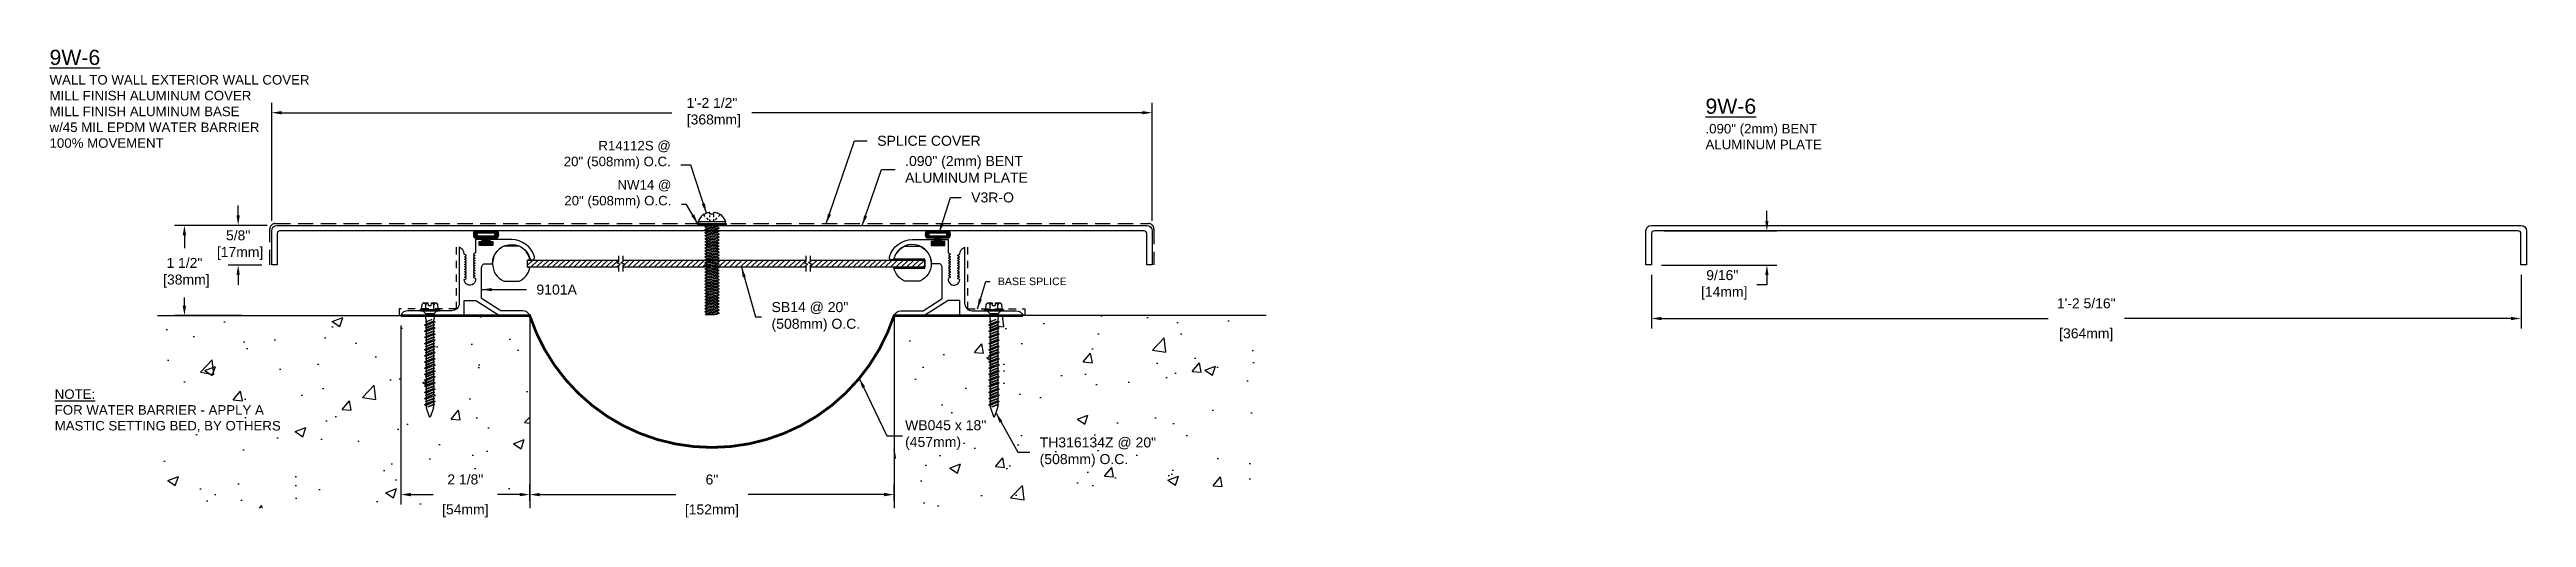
# Model space of a CAD drawing. Header units: inches. Extents: x -0.5 to 40.3, y 3.4 to 11.1.
import ezdxf

# ---------------------------------------------------------------- set-up
doc = ezdxf.new("R2010")
doc.units = ezdxf.units.IN
doc.header["$MEASUREMENT"] = 0
doc.linetypes.add('DASHED2', pattern=[0.375, 0.25, -0.125])
for name, color, linetype in [('ANCHORS', 4, 'Continuous'), ('CONDITIONS', 1, 'Continuous'), ('DIMENSIONS', 3, 'Continuous'), ('FILLERS', 2, 'Continuous'), ('METALS', 7, 'Continuous'), ('TEXT', 2, 'Continuous')]:
    doc.layers.add(name, color=color, linetype=linetype)
doc.styles.add('ARIAL', font='arial.ttf')
doc.dimstyles.new('Arial', dxfattribs={"dimtxt": 0.164062, "dimasz": 0.164062, "dimexe": 0.164062, "dimexo": 0.164062, "dimgap": 0.164062, "dimtad": 0, "dimtih": 1, "dimtoh": 1, "dimdec": 4, "dimzin": 3, "dimdsep": 46, "dimlunit": 4, "dimtxsty": 'ARIAL', "dimcen": 0.164062, "dimadec": 0, "dimazin": 0, "dimtfac": 1, "dimtdec": 4, "dimtofl": 0, "dimtmove": 0, "dimatfit": 3, "dimfxl": 0, "dimfrac": 2, "dimtolj": 1, "dimtzin": 0, "dimarcsym": 0})
pattern_1 = [(50, (0, 0.045), (1.79315, -0.15688), [0.1875, -2.0625]), (355, (0, 0.045), (-0.34688, 1.88048), [0.15, -1.65]), (100.451, (0.1494, 0.032), (1.44627, 1.7236), [0.15935, -1.75286]), (46.184, (0, 0.545), (2.6681, -0.4138), [0.28125, -3.09375]), (96.636, (0.2223, 0.5105), (2.33666, 2.4353), [0.23903, -2.62928]), (351.184, (0, 0.545), (2.33665, 2.4353), [0.225, -2.475]), (21, (0.25, 0.42), (1.49227, -1.00655), [0.1875, -2.0625]), (326, (0.25, 0.42), (0.60829, 1.81288), [0.15, -1.65]), (71.451, (0.3744, 0.3361), (2.10056, 0.80633), [0.15935, -1.75286]), (37.5, (0, 0.045), (0.0304, 0.832235), [0, -1.63, 0, -1.675, 0, -1.65625]), (7.5, (0, 0.045), (0.657674, 0.98603), [0, -0.955, 0, -1.5925, 0, -0.63125]), (327.5, (-0.5575, 0.045), (1.334556, -0.056387), [0, -0.625, 0, -1.95, 0, -2.5875]), (317.5, (-0.8075, 0.045), (1.457965, 0.25026), [0, -0.8125, 0, -1.295, 0, -1.8375])]

msp = doc.modelspace()

# ---------------------------------------------------------------- texts
at = {"layer": 'TEXT', "attachment_point": 1, "style": 'ARIAL'}
for s, insert, char_height, width in [('{\\L9W-6\\P\\H0.625x;\\lWALL TO WALL EXTERIOR WALL COVER\\PMILL FINISH ALUMINUM COVER\\PMILL FINISH ALUMINUM BASE\\Pw/45 MIL EPDM WATER BARRIER\\P100% MOVEMENT}', (-0.47887, 11.14253), 0.25, 5.1875), ('{\\L9W-6\\P\\H0.625x;\\l.090" (2mm) BENT\\PALUMINUM PLATE}', (26.79182, 10.33739), 0.25, 5.1875), ('{\\LNOTE:}\\PFOR WATER BARRIER - APPLY A MASTIC SETTING BED, BY OTHERS', (-0.3943, 5.54886), 0.15625, 4.2318449)]:
    msp.add_mtext(s, dxfattribs=dict(at, insert=insert, char_height=char_height, width=width))
at = {"layer": 'TEXT', "style": 'ARIAL'}
for s, insert, char_height, attachment_point in [('R14112S @\\P20" (508mm) O.C.', (9.75186, 9.1774), 0.15625, 9), ('SPLICE COVER', (13.15188, 9.6422), 0.165, 4), ('.090" (2mm) BENT\\PALUMINUM PLATE', (13.61061, 9.17119), 0.165, 4), ('\\A1;NW14 @\\P20" (508mm) O.C.', (9.76168, 8.5323), 0.15625, 9), ('V3R-O', (14.69894, 8.70873), 0.165, 4), ('\\A1;BASE SPLICE', (15.13763, 7.3902), 0.125, 1), ('9101A', (7.53891, 7.19138), 0.165, 4), ('SB14 @ 20"\\P(508mm) O.C.', (11.41126, 6.74175), 0.165, 4), ('WB045 x 18"\\P(457mm)', (13.61011, 4.79636), 0.165, 4), ('TH316134Z @ 20"\\P(508mm) O.C.', (15.82659, 4.51271), 0.165, 4)]:
    msp.add_mtext(s, dxfattribs=dict(at, insert=insert, char_height=char_height, attachment_point=attachment_point))

# ---------------------------------------------------------------- blocks, each defined once
blk = doc.blocks.new('TH-316134')
for p, q in [((-0.157, 0.019), (0.157, 0.019)), ((-0.157, 0), (-0.157, 0.019)), ((-0.157, 0), (0.157, 0)), ((-0.135, 0.029), (-0.129, 0.1)), ((-0.115, 0), (-0.07, -0.045)), ((-0.097, 0.127), (-0.027, 0.127)), ((-0.065, 0.019), (-0.065, 0.1)), ((-0.023, 0.083), (-0.027, 0.127)), ((-0.023, 0.083), (0.023, 0.083)), ((0.023, 0.083), (0.027, 0.127)), ((0.027, 0.127), (0.097, 0.127)), ((0.064, 0.019), (0.064, 0.1)), ((0.115, 0), (0.07, -0.045)), ((0.135, 0.029), (0.129, 0.1)), ((0.157, 0.019), (0.157, 0)), ((-0.086, -0.234), (0.086, -0.184)), ((-0.086, -0.234), (-0.062, -0.221)), ((-0.086, -0.234), (-0.062, -0.247)), ((-0.086, -0.336), (0.086, -0.285)), ((-0.086, -0.336), (-0.062, -0.323)), ((-0.086, -0.336), (-0.062, -0.349)), ((-0.086, -0.437), (0.086, -0.387)), ((-0.074, -0.184), (0.032, -0.147)), ((-0.074, -0.184), (-0.062, -0.177)), ((-0.074, -0.184), (-0.062, -0.19)), ((-0.074, -0.285), (0.074, -0.234)), ((-0.074, -0.285), (-0.062, -0.279)), ((-0.074, -0.285), (-0.062, -0.291)), ((-0.074, -0.387), (0.074, -0.336)), ((-0.074, -0.387), (-0.062, -0.381)), ((-0.074, -0.387), (-0.062, -0.393)), ((-0.07, -0.045), (0.07, -0.045)), ((-0.07, -0.045), (-0.07, -0.112)), ((-0.069, -0.122), (-0.063, -0.148)), ((0.032, -0.147), (-0.062, -0.19)), ((-0.062, -0.177), (0.032, -0.147)), ((-0.062, -0.157), (-0.062, -0.177)), ((0.062, -0.171), (-0.062, -0.221)), ((-0.062, -0.19), (-0.062, -0.221)), ((0.062, -0.197), (-0.062, -0.247)), ((-0.062, -0.279), (0.062, -0.228)), ((0.062, -0.241), (-0.062, -0.291)), ((-0.062, -0.247), (-0.062, -0.279)), ((0.062, -0.272), (-0.062, -0.323)), ((-0.062, -0.291), (-0.062, -0.323)), ((0.062, -0.298), (-0.062, -0.349)), ((-0.062, -0.381), (0.062, -0.33)), ((0.062, -0.342), (-0.062, -0.393)), ((-0.062, -0.349), (-0.062, -0.381)), ((0.062, -0.374), (-0.062, -0.425)), ((-0.062, -0.393), (-0.062, -0.425)), ((0.062, -0.4), (-0.062, -0.45)), ((0.062, -0.157), (0.062, -0.171)), ((0.086, -0.184), (0.062, -0.171)), ((0.086, -0.184), (0.062, -0.197)), ((0.062, -0.197), (0.062, -0.228)), ((0.074, -0.234), (0.062, -0.228)), ((0.074, -0.234), (0.062, -0.241)), ((0.062, -0.241), (0.062, -0.272)), ((0.086, -0.285), (0.062, -0.272)), ((0.086, -0.285), (0.062, -0.298)), ((0.062, -0.298), (0.062, -0.33)), ((0.074, -0.336), (0.062, -0.33)), ((0.074, -0.336), (0.062, -0.342)), ((0.062, -0.342), (0.062, -0.374)), ((0.086, -0.387), (0.062, -0.374)), ((0.086, -0.387), (0.062, -0.4)), ((0.062, -0.4), (0.062, -0.431)), ((0.069, -0.122), (0.063, -0.148)), ((0.07, -0.045), (0.07, -0.112)), ((-0.086, -0.437), (-0.062, -0.425)), ((-0.086, -0.437), (-0.062, -0.45)), ((-0.086, -0.539), (0.086, -0.488)), ((-0.086, -0.539), (-0.062, -0.526)), ((-0.086, -0.539), (-0.062, -0.552)), ((-0.086, -0.641), (0.086, -0.59)), ((-0.086, -0.641), (-0.062, -0.628)), ((-0.086, -0.641), (-0.062, -0.654)), ((-0.086, -0.742), (0.086, -0.691)), ((-0.086, -0.742), (-0.062, -0.729)), ((-0.086, -0.742), (-0.062, -0.755)), ((-0.086, -0.844), (0.086, -0.793)), ((-0.074, -0.488), (0.074, -0.437)), ((-0.074, -0.488), (-0.062, -0.482)), ((-0.074, -0.488), (-0.062, -0.494)), ((-0.074, -0.59), (0.074, -0.539)), ((-0.074, -0.59), (-0.062, -0.584)), ((-0.074, -0.59), (-0.062, -0.596)), ((-0.074, -0.691), (0.074, -0.641)), ((-0.074, -0.691), (-0.062, -0.685)), ((-0.074, -0.691), (-0.062, -0.698)), ((-0.074, -0.793), (0.074, -0.742)), ((-0.074, -0.793), (-0.062, -0.787)), ((-0.074, -0.793), (-0.062, -0.799)), ((-0.062, -0.482), (0.062, -0.431)), ((0.062, -0.444), (-0.062, -0.494)), ((-0.062, -0.45), (-0.062, -0.482)), ((0.062, -0.475), (-0.062, -0.526)), ((-0.062, -0.494), (-0.062, -0.526)), ((0.062, -0.501), (-0.062, -0.552)), ((-0.062, -0.584), (0.062, -0.533)), ((0.062, -0.545), (-0.062, -0.596)), ((-0.062, -0.552), (-0.062, -0.584)), ((0.062, -0.577), (-0.062, -0.628)), ((-0.062, -0.596), (-0.062, -0.628)), ((0.062, -0.603), (-0.062, -0.654)), ((-0.062, -0.685), (0.062, -0.634)), ((0.062, -0.647), (-0.062, -0.698)), ((-0.062, -0.654), (-0.062, -0.685)), ((0.062, -0.678), (-0.062, -0.729)), ((-0.062, -0.698), (-0.062, -0.729)), ((0.062, -0.704), (-0.062, -0.755)), ((-0.062, -0.787), (0.062, -0.736)), ((0.062, -0.748), (-0.062, -0.799)), ((-0.062, -0.755), (-0.062, -0.787)), ((0.062, -0.78), (-0.062, -0.831)), ((-0.062, -0.799), (-0.062, -0.831)), ((0.062, -0.806), (-0.062, -0.857)), ((0.074, -0.437), (0.062, -0.431)), ((0.074, -0.437), (0.062, -0.444)), ((0.062, -0.444), (0.062, -0.475)), ((0.086, -0.488), (0.062, -0.475)), ((0.086, -0.488), (0.062, -0.501)), ((0.062, -0.501), (0.062, -0.533)), ((0.074, -0.539), (0.062, -0.533)), ((0.074, -0.539), (0.062, -0.545)), ((0.062, -0.545), (0.062, -0.577)), ((0.086, -0.59), (0.062, -0.577)), ((0.086, -0.59), (0.062, -0.603)), ((0.062, -0.603), (0.062, -0.634)), ((0.074, -0.641), (0.062, -0.634)), ((0.074, -0.641), (0.062, -0.647)), ((0.062, -0.647), (0.062, -0.678)), ((0.086, -0.691), (0.062, -0.678)), ((0.086, -0.691), (0.062, -0.704)), ((0.062, -0.704), (0.062, -0.736)), ((0.074, -0.742), (0.062, -0.736)), ((0.074, -0.742), (0.062, -0.748)), ((0.062, -0.748), (0.062, -0.78)), ((0.086, -0.793), (0.062, -0.78)), ((0.086, -0.793), (0.062, -0.806)), ((0.062, -0.806), (0.062, -0.838)), ((-0.086, -0.844), (-0.062, -0.831)), ((-0.086, -0.844), (-0.062, -0.857)), ((-0.086, -0.945), (0.086, -0.895)), ((-0.086, -0.945), (-0.062, -0.932)), ((-0.086, -0.945), (-0.062, -0.958)), ((-0.086, -1.047), (0.086, -0.996)), ((-0.086, -1.047), (-0.062, -1.034)), ((-0.086, -1.047), (-0.062, -1.06)), ((-0.086, -1.141), (0.086, -1.09)), ((-0.086, -1.141), (-0.062, -1.128)), ((-0.086, -1.141), (-0.062, -1.154)), ((-0.086, -1.242), (0.086, -1.191)), ((-0.074, -0.895), (0.074, -0.844)), ((-0.074, -0.895), (-0.062, -0.888)), ((-0.074, -0.895), (-0.062, -0.901)), ((-0.074, -0.996), (0.074, -0.945)), ((-0.074, -0.996), (-0.062, -0.99)), ((-0.074, -0.996), (-0.062, -1.002)), ((-0.074, -1.09), (0.074, -1.039)), ((-0.074, -1.09), (-0.062, -1.084)), ((-0.074, -1.09), (-0.062, -1.096)), ((-0.074, -1.191), (0.074, -1.141)), ((-0.074, -1.191), (-0.062, -1.185)), ((-0.074, -1.191), (-0.062, -1.198)), ((-0.062, -0.888), (0.062, -0.838)), ((0.062, -0.85), (-0.062, -0.901)), ((-0.062, -0.857), (-0.062, -0.888)), ((0.062, -0.882), (-0.062, -0.932)), ((-0.062, -0.901), (-0.062, -0.932)), ((0.062, -0.907), (-0.062, -0.958)), ((-0.062, -0.99), (0.062, -0.939)), ((0.062, -0.951), (-0.062, -1.002)), ((-0.062, -0.958), (-0.062, -0.99)), ((0.062, -0.983), (-0.062, -1.034)), ((-0.062, -1.002), (-0.062, -1.034)), ((0.062, -1.009), (-0.062, -1.06)), ((-0.062, -1.084), (0.062, -1.033)), ((0.062, -1.045), (-0.062, -1.096)), ((-0.062, -1.052), (-0.062, -1.084)), ((0.062, -1.077), (-0.062, -1.128)), ((-0.062, -1.096), (-0.062, -1.128)), ((0.062, -1.103), (-0.062, -1.154)), ((-0.062, -1.185), (0.062, -1.134)), ((0.062, -1.147), (-0.062, -1.198)), ((-0.062, -1.154), (-0.062, -1.185)), ((0.062, -1.178), (-0.062, -1.229)), ((-0.062, -1.198), (-0.062, -1.229)), ((0.062, -1.204), (-0.062, -1.255)), ((0.074, -0.844), (0.062, -0.838)), ((0.074, -0.844), (0.062, -0.85)), ((0.062, -0.85), (0.062, -0.882)), ((0.086, -0.895), (0.062, -0.882)), ((0.086, -0.895), (0.062, -0.907)), ((0.062, -0.907), (0.062, -0.939)), ((0.074, -0.945), (0.062, -0.939)), ((0.074, -0.945), (0.062, -0.951)), ((0.062, -0.951), (0.062, -0.983)), ((0.086, -0.996), (0.062, -0.983)), ((0.086, -0.996), (0.062, -1.009)), ((0.062, -1.001), (0.062, -1.033)), ((0.074, -1.039), (0.062, -1.033)), ((0.074, -1.039), (0.062, -1.045)), ((0.062, -1.045), (0.062, -1.077)), ((0.086, -1.09), (0.062, -1.077)), ((0.086, -1.09), (0.062, -1.103)), ((0.062, -1.103), (0.062, -1.134)), ((0.074, -1.141), (0.062, -1.134)), ((0.074, -1.141), (0.062, -1.147)), ((0.062, -1.147), (0.062, -1.178)), ((0.086, -1.191), (0.062, -1.178)), ((0.086, -1.191), (0.062, -1.204)), ((0.062, -1.204), (0.062, -1.236)), ((-0.086, -1.242), (-0.062, -1.229)), ((-0.086, -1.242), (-0.062, -1.255)), ((-0.086, -1.344), (0.086, -1.293)), ((-0.086, -1.344), (-0.062, -1.331)), ((-0.086, -1.344), (-0.062, -1.357)), ((-0.086, -1.445), (0.086, -1.395)), ((-0.086, -1.445), (-0.062, -1.432)), ((-0.086, -1.445), (-0.062, -1.458)), ((-0.086, -1.547), (0.086, -1.496)), ((-0.086, -1.547), (-0.062, -1.534)), ((-0.086, -1.547), (-0.062, -1.56)), ((-0.074, -1.293), (0.074, -1.242)), ((-0.074, -1.293), (-0.062, -1.287)), ((-0.074, -1.293), (-0.062, -1.299)), ((-0.074, -1.395), (0.074, -1.344)), ((-0.074, -1.395), (-0.062, -1.388)), ((-0.074, -1.395), (-0.062, -1.401)), ((-0.074, -1.496), (0.074, -1.445)), ((-0.074, -1.496), (-0.062, -1.49)), ((-0.074, -1.496), (-0.062, -1.502)), ((-0.062, -1.287), (0.062, -1.236)), ((0.062, -1.248), (-0.062, -1.299)), ((-0.062, -1.255), (-0.062, -1.287)), ((0.062, -1.28), (-0.062, -1.331)), ((-0.062, -1.299), (-0.062, -1.331)), ((0.062, -1.306), (-0.062, -1.357)), ((-0.062, -1.388), (0.062, -1.338)), ((0.062, -1.35), (-0.062, -1.401)), ((-0.062, -1.357), (-0.062, -1.388)), ((0.062, -1.382), (-0.062, -1.432)), ((-0.062, -1.401), (-0.062, -1.432)), ((0.062, -1.407), (-0.062, -1.458)), ((-0.062, -1.49), (0.062, -1.439)), ((0.062, -1.451), (-0.062, -1.502)), ((-0.062, -1.458), (-0.062, -1.49)), ((0.062, -1.483), (-0.062, -1.534)), ((-0.062, -1.502), (-0.062, -1.534)), ((0.062, -1.509), (-0.062, -1.56)), ((-0.062, -1.56), (-0.062, -1.586)), ((-0.06, -1.601), (-0.01, -1.744)), ((-0.034, -1.584), (0.062, -1.541)), ((-0.034, -1.584), (0.074, -1.547)), ((0.062, -1.553), (-0.034, -1.584)), ((0.06, -1.601), (0.01, -1.744)), ((0.074, -1.242), (0.062, -1.236)), ((0.074, -1.242), (0.062, -1.248)), ((0.062, -1.248), (0.062, -1.28)), ((0.086, -1.293), (0.062, -1.28)), ((0.086, -1.293), (0.062, -1.306)), ((0.062, -1.306), (0.062, -1.338)), ((0.074, -1.344), (0.062, -1.338)), ((0.074, -1.344), (0.062, -1.35)), ((0.062, -1.35), (0.062, -1.382)), ((0.086, -1.395), (0.062, -1.382)), ((0.086, -1.395), (0.062, -1.407)), ((0.062, -1.407), (0.062, -1.439)), ((0.074, -1.445), (0.062, -1.439)), ((0.074, -1.445), (0.062, -1.451)), ((0.062, -1.451), (0.062, -1.483)), ((0.086, -1.496), (0.062, -1.483)), ((0.086, -1.496), (0.062, -1.509)), ((0.062, -1.509), (0.062, -1.541)), ((0.074, -1.547), (0.062, -1.541)), ((0.074, -1.547), (0.062, -1.553)), ((0.062, -1.553), (0.062, -1.586))]:
    blk.add_line(p, q)
for centre, radius, start, end in [((-0.146, 0.03), 0.0112, 270, 355), ((-0.097, 0.095), 0.0327, 9.285, 170.715), ((0, 0.038), 0.0896, 107.4215, 136.0407), ((0, 0.038), 0.0896, 43.9593, 72.5785), ((0.097, 0.095), 0.0327, 9.285, 170.715), ((0.146, 0.03), 0.0112, 185, 270), ((-0.023, -0.112), 0.0465, 180, 191.9357), ((-0.109, -0.157), 0.0465, 0, 11.9357), ((0.109, -0.157), 0.0465, 168.0643, 180), ((0.023, -0.112), 0.0465, 348.0643, 0), ((-0.016, -1.586), 0.0465, 180, 199.3058), ((0.016, -1.586), 0.0465, 340.6942, 0), ((0, -1.739), 0.0106, 204.1001, 335.8999)]:
    blk.add_arc(centre, radius, start, end)
blk = doc.blocks.new('TH316134')
blk.add_blockref('TH-316134', (0, 0))
blk = doc.blocks.new('*D3')
at = {"layer": 'Defpoints', "color": 0}
for p in [(3.269, 8.25), (1.742, 6.765), (2.851, 6.765)]:
    blk.add_point(p, dxfattribs=at)
at = {"layer": 'DIMENSIONS', "color": 0, "lineweight": -2}
for p, q in [((3.105, 8.25), (1.578, 8.25)), ((1.742, 8.086), (1.742, 7.877)), ((1.742, 6.929), (1.742, 7.063)), ((2.687, 6.765), (1.578, 6.765))]:
    blk.add_line(p, q, dxfattribs=at)
at = {"layer": 'DIMENSIONS', "color": 0}
for points in [[(1.714, 8.086), (1.769, 8.086), (1.742, 8.25)], [(1.714, 6.929), (1.769, 6.929), (1.742, 6.765)]]:
    blk.add_solid(points, dxfattribs=at)
at = {"layer": 'DIMENSIONS', "color": 0, "insert": (1.742, 7.47), "char_height": 0.1641, "attachment_point": 5, "style": 'ARIAL'}
blk.add_mtext('\\A1;1 1/2"\\P [38mm]', dxfattribs=at)
blk = doc.blocks.new('*D4')
at = {"layer": 'Defpoints', "color": 0}
for p in [(5.307, 6.765), (7.429, 3.815), (7.429, 3.547)]:
    blk.add_point(p, dxfattribs=at)
at = {"layer": 'DIMENSIONS', "color": 0, "lineweight": -2}
for p, q in [((5.307, 6.601), (5.307, 3.651)), ((5.471, 3.815), (5.837, 3.815)), ((7.265, 3.815), (6.899, 3.815)), ((7.429, 3.711), (7.429, 3.98))]:
    blk.add_line(p, q, dxfattribs=at)
at = {"layer": 'DIMENSIONS', "color": 0}
for points in [[(5.471, 3.843), (5.471, 3.788), (5.307, 3.815)], [(7.265, 3.843), (7.265, 3.788), (7.429, 3.815)]]:
    blk.add_solid(points, dxfattribs=at)
at = {"layer": 'DIMENSIONS', "color": 0, "char_height": 0.1641, "attachment_point": 5, "style": 'ARIAL'}
for s, insert in [('\\A1;2 1/8"', (6.368, 4.064)), ('\\A1;[54mm]', (6.368, 3.547))]:
    blk.add_mtext(s, dxfattribs=dict(at, insert=insert))
blk = doc.blocks.new('*D5')
at = {"layer": 'Defpoints', "color": 0}
for p in [(3.269, 8.25), (2.627, 7.597), (3.179, 7.597)]:
    blk.add_point(p, dxfattribs=at)
at = {"layer": 'DIMENSIONS', "color": 0, "lineweight": -2}
for p, q in [((2.627, 8.414), (2.627, 8.578)), ((3.105, 8.25), (2.463, 8.25)), ((3.015, 7.597), (2.463, 7.597)), ((2.627, 7.433), (2.627, 7.269))]:
    blk.add_line(p, q, dxfattribs=at)
at = {"layer": 'DIMENSIONS', "color": 0}
for points in [[(2.6, 8.414), (2.654, 8.414), (2.627, 8.25)], [(2.6, 7.433), (2.654, 7.433), (2.627, 7.597)]]:
    blk.add_solid(points, dxfattribs=at)
at = {"layer": 'DIMENSIONS', "color": 0, "insert": (2.627, 7.924), "char_height": 0.1641, "attachment_point": 5, "style": 'ARIAL'}
blk.add_mtext('\\A1;5/8"\\P [17mm]', dxfattribs=at)
blk = doc.blocks.new('*D6')
at = {"layer": 'Defpoints', "color": 0}
for p in [(13.429, 3.815), (7.429, 3.547), (13.429, 3.547)]:
    blk.add_point(p, dxfattribs=at)
at = {"layer": 'DIMENSIONS', "color": 0, "lineweight": -2}
for p, q in [((7.429, 3.711), (7.429, 3.98)), ((7.593, 3.815), (9.835, 3.815)), ((13.265, 3.815), (11.024, 3.815)), ((13.429, 3.711), (13.429, 3.98))]:
    blk.add_line(p, q, dxfattribs=at)
at = {"layer": 'DIMENSIONS', "color": 0}
for points in [[(7.593, 3.843), (7.593, 3.788), (7.429, 3.815)], [(13.265, 3.843), (13.265, 3.788), (13.429, 3.815)]]:
    blk.add_solid(points, dxfattribs=at)
at = {"layer": 'DIMENSIONS', "color": 0, "attachment_point": 5, "style": 'ARIAL'}
for s, insert, char_height in [('\\A1;6"', (10.429, 4.063), 0.1641), ('\\A1;[152mm]', (10.429, 3.546), 0.16406)]:
    blk.add_mtext(s, dxfattribs=dict(at, insert=insert, char_height=char_height))
blk = doc.blocks.new('*D7')
at = {"layer": 'Defpoints', "color": 0}
for p in [(17.679, 10.106), (3.179, 8.16), (17.679, 8.16)]:
    blk.add_point(p, dxfattribs=at)
at = {"layer": 'DIMENSIONS', "color": 0, "lineweight": -2}
for p, q in [((3.179, 8.324), (3.179, 10.27)), ((17.679, 8.324), (17.679, 10.27)), ((3.343, 10.106), (9.771, 10.106)), ((17.515, 10.106), (11.088, 10.106))]:
    blk.add_line(p, q, dxfattribs=at)
at = {"layer": 'DIMENSIONS', "color": 0}
for points in [[(3.343, 10.133), (3.343, 10.078), (3.179, 10.106)], [(17.515, 10.133), (17.515, 10.078), (17.679, 10.106)]]:
    blk.add_solid(points, dxfattribs=at)
at = {"layer": 'DIMENSIONS', "color": 0, "insert": (10.429, 10.106), "char_height": 0.16406, "attachment_point": 5, "style": 'ARIAL'}
blk.add_mtext('\\A1;1\'-2 1/2"\\P [368mm]', dxfattribs=at)
blk = doc.blocks.new('9101a')
blk.add_lwpolyline([(-0.925, 0.836), (-0.897, 0.822), (-0.925, 0.807), (-0.925, 0.795), (-0.897, 0.78), (-0.925, 0.766), (-0.925, 0.753), (-0.897, 0.739), (-0.925, 0.724), (-0.925, 0.711), (-0.897, 0.697), (-0.925, 0.682), (-0.925, 0.67), (-0.897, 0.655), (-0.925, 0.641), (-0.925, 0.628), (-0.895, 0.613, -1.093785), (-1.08, 0.591), (-1.049, 0.607), (-1.049, 0.62), (-1.077, 0.634), (-1.049, 0.649), (-1.049, 0.661), (-1.077, 0.676), (-1.049, 0.691), (-1.049, 0.703), (-1.077, 0.718), (-1.049, 0.732), (-1.049, 0.745), (-1.077, 0.759), (-1.049, 0.774), (-1.049, 0.786), (-1.077, 0.801), (-1.049, 0.816), (-1.049, 0.828), (-1.077, 0.843), (-1.049, 0.857), (-1.049, 0.87), (-1.077, 0.884), (-1.049, 0.899), (-1.049, 0.911), (-1.077, 0.926), (-1.049, 0.941), (-1.049, 0.953), (-1.077, 0.968), (-1.049, 0.982), (-1.049, 0.995), (-1.08, 1.011, 0.304337), (-1.16, 1.125), (-1.16, 0.205, -0.414214), (-1.285, 0.08), (-2.006, 0.08, 0.310805), (-2.123, 0), (-1.08, 0), (-1.08, 0.25), (-0.89, 0.25), (-0.5, 0), (0, 0, 0.306943), (-0.115, 0.08), (-0.477, 0.08), (-0.793, 0.283), (-0.793, 0.792, -0.414214), (-0.731, 0.854), (-0.616, 0.854, -0.865696), (0.001, 0.944, 1), (0.078, 0.966, 0.330951), (-0.301, 1.25), (-0.658, 1.25), (-0.658, 1.22), (-0.608, 1.22), (-0.608, 1.152), (-0.833, 1.152), (-0.833, 1.22), (-0.783, 1.22), (-0.783, 1.25), (-0.893, 1.25), (-0.893, 1.032), (-0.925, 1.016), (-0.925, 1.003), (-0.897, 0.989), (-0.925, 0.974), (-0.925, 0.961), (-0.897, 0.947), (-0.925, 0.932), (-0.925, 0.92), (-0.897, 0.905), (-0.925, 0.891), (-0.925, 0.878), (-0.897, 0.864), (-0.925, 0.849)], format="xyb", close=True)
blk = doc.blocks.new('V3Rb')
h = blk.add_hatch(color=256)
h.paths.add_polyline_path([(0.189, 0.227), (-0.189, 0.227, 0.336159), (-0.189, 0.11), (-0.053, 0.11), (-0.053, 0.035), (-0.108, 0.035), (-0.108, 0), (0.108, 0), (0.108, 0.035), (0.052, 0.035), (0.052, 0.11), (0.15, 0.11), (0.189, 0.11, 0.336159)])
h.paths.add_polyline_path([(0.136, 0.142), (-0.136, 0.142, -0.325717), (-0.136, 0.196), (0.136, 0.196, -0.325717)], flags=16)
blk.add_lwpolyline([(0.189, 0.11, 0.336159), (0.189, 0.227), (-0.189, 0.227, 0.336159), (-0.189, 0.11), (-0.053, 0.11), (-0.053, 0.035), (-0.108, 0.035), (-0.108, 0), (0.108, 0), (0.108, 0.035), (0.052, 0.035), (0.052, 0.11), (0.189, 0.11)], format="xyb")
blk.add_lwpolyline([(0.136, 0.196, -0.325717), (0.136, 0.142), (-0.136, 0.142, -0.325717), (-0.136, 0.196)], format="xyb", close=True)
blk = doc.blocks.new('SB14')
h = blk.add_hatch()
h.set_pattern_fill('ANSI31', color=256, scale=0.5, style=0)
h.set_pattern_definition([(45, (-7.127145, -14.1733), (-0.04419417, 0.04419417), [])])
h.paths.add_polyline_path([(6.805, -0.06), (6.805, 0.06), (4.919, 0.06), (4.919, 0.03), (4.89, 0.011), (4.947, -0.011), (4.919, -0.03), (4.919, -0.06)])
h.paths.add_polyline_path([(4.849, -0.06), (4.849, -0.03), (4.877, -0.011), (4.82, 0.011), (4.849, 0.03), (4.849, 0.06), (1.832, 0.06), (1.832, 0.03), (1.803, 0.011), (1.86, -0.011), (1.832, -0.03), (1.832, -0.06)])
h.paths.add_polyline_path([(1.762, -0.06), (1.762, -0.03), (1.79, -0.011), (1.733, 0.011), (1.762, 0.03), (1.762, 0.06), (0.262, 0.06), (0.262, -0.06)])
for p, q in [((1.762, 0.03), (1.733, 0.011)), ((1.79, -0.011), (1.733, 0.011)), ((1.762, 0.13), (1.762, 0.03)), ((1.832, 0.03), (1.803, 0.011)), ((1.86, -0.011), (1.803, 0.011)), ((1.832, 0.13), (1.832, 0.03)), ((4.849, 0.03), (4.82, 0.011)), ((4.877, -0.011), (4.82, 0.011)), ((4.849, 0.13), (4.849, 0.03)), ((4.919, 0.03), (4.89, 0.011)), ((4.947, -0.011), (4.89, 0.011)), ((4.919, 0.13), (4.919, 0.03)), ((1.762, -0.03), (1.79, -0.011)), ((1.762, -0.03), (1.762, -0.13)), ((1.832, -0.03), (1.86, -0.011)), ((1.832, -0.03), (1.832, -0.13)), ((4.849, -0.03), (4.877, -0.011)), ((4.849, -0.03), (4.849, -0.13)), ((4.919, -0.03), (4.947, -0.011)), ((4.919, -0.03), (4.919, -0.13))]:
    blk.add_line(p, q)
for points in [[(0.304, 0.074, 0.233897), (0.125, 0.286), (-0.125, 0.286, 0.654654), (-0.125, -0.286), (0.125, -0.286, 0.233897), (0.304, -0.074), (0.262, -0.06), (0.262, 0.06)], [(6.805, 0.074), (6.296, 0.074, -0.233897), (6.475, 0.286), (6.725, 0.286, -0.654654), (6.725, -0.286), (6.475, -0.286, -0.233897), (6.296, -0.074), (6.805, -0.074)]]:
    blk.add_lwpolyline(points, format="xyb", close=True)
for points in [[(0.262, 0.06), (1.762, 0.06)], [(1.832, 0.06), (4.849, 0.06)], [(4.919, 0.06), (6.805, 0.06), (6.805, -0.06), (4.919, -0.06)], [(1.762, -0.06), (0.262, -0.06)], [(4.849, -0.06), (1.832, -0.06)]]:
    blk.add_lwpolyline(points)
blk = doc.blocks.new('WB045')
at = {"layer": 'FILLERS', "const_width": 0.045}
for points in [[(5.307, 6.742), (7.447, 6.742)], [(13.412, 6.742), (15.552, 6.742)]]:
    blk.add_lwpolyline(points, dxfattribs=at)
blk.add_lwpolyline([(7.429, 6.742, 0.724076), (13.429, 6.742)], format="xyb", dxfattribs=at)
blk = doc.blocks.new('*D15')
at = {"layer": 'Defpoints', "color": 0}
for p in [(25.902, 7.597), (40.222, 7.597), (40.222, 6.716)]:
    blk.add_point(p, dxfattribs=at)
at = {"layer": 'DIMENSIONS', "color": 0, "lineweight": -2}
for p, q in [((25.902, 7.433), (25.902, 6.552)), ((40.222, 7.433), (40.222, 6.552)), ((26.066, 6.716), (32.433, 6.716)), ((40.058, 6.716), (33.691, 6.716))]:
    blk.add_line(p, q, dxfattribs=at)
at = {"layer": 'DIMENSIONS', "color": 0}
for points in [[(26.066, 6.743), (26.066, 6.688), (25.902, 6.716)], [(40.058, 6.743), (40.058, 6.688), (40.222, 6.716)]]:
    blk.add_solid(points, dxfattribs=at)
at = {"layer": 'DIMENSIONS', "color": 0, "char_height": 0.16406, "attachment_point": 5, "style": 'ARIAL'}
for s, insert in [('\\A1;1\'-2 5/16"', (33.062, 6.965)), ('\\A1;[364mm]', (33.062, 6.447))]:
    blk.add_mtext(s, dxfattribs=dict(at, insert=insert))
blk = doc.blocks.new('*D16')
at = {"layer": 'Defpoints', "color": 0}
for p in [(25.947, 8.16), (25.902, 7.597), (27.803, 7.597)]:
    blk.add_point(p, dxfattribs=at)
at = {"layer": 'DIMENSIONS', "color": 0, "lineweight": -2}
for p, q in [((26.111, 8.16), (27.967, 8.16)), ((27.803, 8.324), (27.803, 8.488)), ((26.066, 7.597), (27.967, 7.597)), ((27.803, 7.433), (27.803, 7.269)), ((27.803, 7.269), (27.639, 7.269))]:
    blk.add_line(p, q, dxfattribs=at)
at = {"layer": 'DIMENSIONS', "color": 0}
for points in [[(27.775, 8.324), (27.83, 8.324), (27.803, 8.16)], [(27.775, 7.433), (27.83, 7.433), (27.803, 7.597)]]:
    blk.add_solid(points, dxfattribs=at)
at = {"layer": 'DIMENSIONS', "color": 0, "insert": (27.068, 7.269), "char_height": 0.1641, "attachment_point": 5, "style": 'ARIAL'}
blk.add_mtext('\\A1;9/16"\\P [14mm]', dxfattribs=at)
blk = doc.blocks.new('R14112')
for p, q in [((-0.226, 0.031), (0.226, 0.031)), ((-0.226, 0.031), (-0.22, 0)), ((-0.22, 0), (0.22, 0)), ((-0.109, 0.116), (-0.133, 0.141)), ((-0.057, 0.062), (-0.086, 0.092)), ((-0.085, 0), (-0.085, -0.03)), ((-0.034, 0.038), (-0.042, 0.046)), ((-0.034, 0.161), (-0.034, 0.182)), ((-0.034, 0.161), (0.034, 0.161)), ((-0.034, 0.103), (-0.034, 0.131)), ((-0.034, 0.038), (-0.034, 0.065)), ((-0.034, 0.038), (-0.01, 0.038)), ((0.01, 0.038), (0.034, 0.038)), ((0.034, 0.161), (0.034, 0.182)), ((0.034, 0.106), (0.034, 0.142)), ((0.034, 0.038), (0.034, 0.073)), ((0.034, 0.038), (0.042, 0.046)), ((0.057, 0.062), (0.086, 0.092)), ((0.085, 0), (0.085, -0.005)), ((0.109, 0.116), (0.133, 0.141)), ((0.226, 0.031), (0.22, 0)), ((-0.119, -0.05), (0.119, -0.025)), ((-0.119, -0.05), (-0.085, -0.03)), ((-0.119, -0.05), (-0.085, -0.07)), ((-0.119, -0.1), (0.119, -0.075)), ((-0.119, -0.1), (-0.085, -0.08)), ((-0.119, -0.1), (-0.085, -0.12)), ((-0.119, -0.15), (0.119, -0.125)), ((-0.119, -0.15), (-0.085, -0.13)), ((-0.119, -0.15), (-0.085, -0.17)), ((-0.119, -0.2), (0.119, -0.175)), ((-0.119, -0.2), (-0.085, -0.18)), ((-0.119, -0.2), (-0.085, -0.22)), ((-0.119, -0.25), (0.119, -0.225)), ((-0.119, -0.25), (-0.085, -0.23)), ((-0.119, -0.25), (-0.085, -0.27)), ((-0.119, -0.3), (0.119, -0.275)), ((-0.119, -0.3), (-0.085, -0.28)), ((-0.119, -0.3), (-0.085, -0.32)), ((-0.119, -0.35), (0.119, -0.325)), ((-0.119, -0.35), (-0.085, -0.33)), ((-0.119, -0.35), (-0.085, -0.37)), ((-0.119, -0.4), (0.119, -0.375)), ((-0.119, -0.4), (-0.085, -0.38)), ((-0.119, -0.4), (-0.085, -0.42)), ((-0.085, -0.03), (0.085, -0.005)), ((-0.085, -0.07), (0.085, -0.045)), ((-0.085, -0.08), (0.085, -0.055)), ((-0.085, -0.07), (-0.085, -0.08)), ((-0.085, -0.12), (0.085, -0.095)), ((-0.085, -0.13), (0.085, -0.105)), ((-0.085, -0.12), (-0.085, -0.13)), ((-0.085, -0.17), (0.085, -0.145)), ((-0.085, -0.18), (0.085, -0.155)), ((-0.085, -0.17), (-0.085, -0.18)), ((-0.085, -0.22), (0.085, -0.195)), ((-0.085, -0.23), (0.085, -0.205)), ((-0.085, -0.22), (-0.085, -0.23)), ((-0.085, -0.27), (0.085, -0.245)), ((-0.085, -0.28), (0.085, -0.255)), ((-0.085, -0.27), (-0.085, -0.28)), ((-0.085, -0.32), (0.085, -0.295)), ((-0.085, -0.33), (0.085, -0.305)), ((-0.085, -0.32), (-0.085, -0.33)), ((-0.085, -0.37), (0.085, -0.345)), ((-0.085, -0.38), (0.085, -0.355)), ((-0.085, -0.37), (-0.085, -0.38)), ((-0.085, -0.42), (0.085, -0.395)), ((-0.085, -0.43), (0.085, -0.405)), ((0.119, -0.025), (0.085, -0.005)), ((0.119, -0.025), (0.085, -0.045)), ((0.085, -0.045), (0.085, -0.055)), ((0.119, -0.075), (0.085, -0.055)), ((0.119, -0.075), (0.085, -0.095)), ((0.085, -0.095), (0.085, -0.105)), ((0.119, -0.125), (0.085, -0.105)), ((0.119, -0.125), (0.085, -0.145)), ((0.085, -0.145), (0.085, -0.155)), ((0.119, -0.175), (0.085, -0.155)), ((0.119, -0.175), (0.085, -0.195)), ((0.085, -0.195), (0.085, -0.205)), ((0.119, -0.225), (0.085, -0.205)), ((0.119, -0.225), (0.085, -0.245)), ((0.085, -0.245), (0.085, -0.255)), ((0.119, -0.275), (0.085, -0.255)), ((0.119, -0.275), (0.085, -0.295)), ((0.085, -0.295), (0.085, -0.305)), ((0.119, -0.325), (0.085, -0.305)), ((0.119, -0.325), (0.085, -0.345)), ((0.085, -0.345), (0.085, -0.355)), ((0.119, -0.375), (0.085, -0.355)), ((0.119, -0.375), (0.085, -0.395)), ((0.085, -0.395), (0.085, -0.405)), ((0.119, -0.425), (0.085, -0.405)), ((-0.119, -0.45), (0.119, -0.425)), ((-0.119, -0.45), (-0.085, -0.43)), ((-0.119, -0.45), (-0.085, -0.47)), ((-0.119, -0.5), (0.119, -0.475)), ((-0.119, -0.5), (-0.085, -0.48)), ((-0.119, -0.5), (-0.085, -0.52)), ((-0.119, -0.55), (0.119, -0.525)), ((-0.119, -0.55), (-0.085, -0.53)), ((-0.119, -0.55), (-0.085, -0.57)), ((-0.119, -0.6), (0.119, -0.575)), ((-0.119, -0.6), (-0.085, -0.58)), ((-0.119, -0.6), (-0.085, -0.62)), ((-0.119, -0.65), (0.119, -0.625)), ((-0.119, -0.65), (-0.085, -0.63)), ((-0.119, -0.65), (-0.085, -0.67)), ((-0.119, -0.7), (0.119, -0.675)), ((-0.119, -0.7), (-0.085, -0.68)), ((-0.119, -0.7), (-0.085, -0.72)), ((-0.119, -0.75), (0.119, -0.725)), ((-0.119, -0.75), (-0.085, -0.73)), ((-0.119, -0.75), (-0.085, -0.77)), ((-0.119, -0.8), (0.119, -0.775)), ((-0.119, -0.8), (-0.085, -0.78)), ((-0.119, -0.8), (-0.085, -0.82)), ((-0.085, -0.42), (-0.085, -0.43)), ((-0.085, -0.47), (0.085, -0.445)), ((-0.085, -0.48), (0.085, -0.455)), ((-0.085, -0.47), (-0.085, -0.48)), ((-0.085, -0.52), (0.085, -0.495)), ((-0.085, -0.53), (0.085, -0.505)), ((-0.085, -0.52), (-0.085, -0.53)), ((-0.085, -0.57), (0.085, -0.545)), ((-0.085, -0.58), (0.085, -0.555)), ((-0.085, -0.57), (-0.085, -0.58)), ((-0.085, -0.62), (0.085, -0.595)), ((-0.085, -0.63), (0.085, -0.605)), ((-0.085, -0.62), (-0.085, -0.63)), ((-0.085, -0.67), (0.085, -0.645)), ((-0.085, -0.68), (0.085, -0.655)), ((-0.085, -0.67), (-0.085, -0.68)), ((-0.085, -0.72), (0.085, -0.695)), ((-0.085, -0.73), (0.085, -0.705)), ((-0.085, -0.72), (-0.085, -0.73)), ((-0.085, -0.77), (0.085, -0.745)), ((-0.085, -0.78), (0.085, -0.755)), ((-0.085, -0.77), (-0.085, -0.78)), ((-0.085, -0.82), (0.085, -0.795)), ((-0.085, -0.83), (0.085, -0.805)), ((0.119, -0.425), (0.085, -0.445)), ((0.085, -0.445), (0.085, -0.455)), ((0.119, -0.475), (0.085, -0.455)), ((0.119, -0.475), (0.085, -0.495)), ((0.085, -0.495), (0.085, -0.505)), ((0.119, -0.525), (0.085, -0.505)), ((0.119, -0.525), (0.085, -0.545)), ((0.085, -0.545), (0.085, -0.555)), ((0.119, -0.575), (0.085, -0.555)), ((0.119, -0.575), (0.085, -0.595)), ((0.085, -0.595), (0.085, -0.605)), ((0.119, -0.625), (0.085, -0.605)), ((0.119, -0.625), (0.085, -0.645)), ((0.085, -0.645), (0.085, -0.655)), ((0.119, -0.675), (0.085, -0.655)), ((0.119, -0.675), (0.085, -0.695)), ((0.085, -0.695), (0.085, -0.705)), ((0.119, -0.725), (0.085, -0.705)), ((0.119, -0.725), (0.085, -0.745)), ((0.085, -0.745), (0.085, -0.755)), ((0.119, -0.775), (0.085, -0.755)), ((0.119, -0.775), (0.085, -0.795)), ((0.085, -0.795), (0.085, -0.805)), ((0.119, -0.825), (0.085, -0.805)), ((-0.119, -0.85), (0.119, -0.825)), ((-0.119, -0.85), (-0.085, -0.83)), ((-0.119, -0.85), (-0.085, -0.87)), ((-0.119, -0.9), (0.119, -0.875)), ((-0.119, -0.9), (-0.085, -0.88)), ((-0.119, -0.9), (-0.085, -0.92)), ((-0.119, -0.95), (0.119, -0.925)), ((-0.119, -0.95), (-0.085, -0.93)), ((-0.119, -0.95), (-0.085, -0.97)), ((-0.119, -1), (0.119, -0.975)), ((-0.119, -1), (-0.085, -0.98)), ((-0.119, -1), (-0.085, -1.02)), ((-0.119, -1.05), (0.119, -1.025)), ((-0.119, -1.05), (-0.085, -1.03)), ((-0.119, -1.05), (-0.085, -1.07)), ((-0.119, -1.1), (0.119, -1.075)), ((-0.119, -1.1), (-0.085, -1.08)), ((-0.119, -1.1), (-0.085, -1.12)), ((-0.119, -1.15), (0.119, -1.125)), ((-0.119, -1.15), (-0.085, -1.13)), ((-0.119, -1.15), (-0.085, -1.17)), ((-0.119, -1.2), (0.119, -1.175)), ((-0.119, -1.2), (-0.085, -1.18)), ((-0.119, -1.2), (-0.085, -1.22)), ((-0.085, -0.82), (-0.085, -0.83)), ((-0.085, -0.87), (0.085, -0.845)), ((-0.085, -0.88), (0.085, -0.855)), ((-0.085, -0.87), (-0.085, -0.88)), ((-0.085, -0.92), (0.085, -0.895)), ((-0.085, -0.93), (0.085, -0.905)), ((-0.085, -0.92), (-0.085, -0.93)), ((-0.085, -0.97), (0.085, -0.945)), ((-0.085, -0.98), (0.085, -0.955)), ((-0.085, -0.97), (-0.085, -0.98)), ((-0.085, -1.02), (0.085, -0.995)), ((-0.085, -1.03), (0.085, -1.005)), ((-0.085, -1.02), (-0.085, -1.03)), ((-0.085, -1.07), (0.085, -1.045)), ((-0.085, -1.08), (0.085, -1.055)), ((-0.085, -1.07), (-0.085, -1.08)), ((-0.085, -1.12), (0.085, -1.095)), ((-0.085, -1.13), (0.085, -1.105)), ((-0.085, -1.12), (-0.085, -1.13)), ((-0.085, -1.17), (0.085, -1.145)), ((-0.085, -1.18), (0.085, -1.155)), ((-0.085, -1.17), (-0.085, -1.18)), ((-0.085, -1.22), (0.085, -1.195)), ((-0.085, -1.23), (0.085, -1.205)), ((-0.085, -1.22), (-0.085, -1.23)), ((0.119, -0.825), (0.085, -0.845)), ((0.085, -0.845), (0.085, -0.855)), ((0.119, -0.875), (0.085, -0.855)), ((0.119, -0.875), (0.085, -0.895)), ((0.085, -0.895), (0.085, -0.905)), ((0.119, -0.925), (0.085, -0.905)), ((0.119, -0.925), (0.085, -0.945)), ((0.085, -0.945), (0.085, -0.955)), ((0.119, -0.975), (0.085, -0.955)), ((0.119, -0.975), (0.085, -0.995)), ((0.085, -0.995), (0.085, -1.005)), ((0.119, -1.025), (0.085, -1.005)), ((0.119, -1.025), (0.085, -1.045)), ((0.085, -1.045), (0.085, -1.055)), ((0.119, -1.075), (0.085, -1.055)), ((0.119, -1.075), (0.085, -1.095)), ((0.085, -1.095), (0.085, -1.105)), ((0.119, -1.125), (0.085, -1.105)), ((0.119, -1.125), (0.085, -1.145)), ((0.085, -1.145), (0.085, -1.155)), ((0.119, -1.175), (0.085, -1.155)), ((0.119, -1.175), (0.085, -1.195)), ((0.085, -1.195), (0.085, -1.205)), ((0.119, -1.225), (0.085, -1.205)), ((-0.119, -1.25), (0.119, -1.225)), ((-0.119, -1.25), (-0.085, -1.23)), ((-0.119, -1.25), (-0.085, -1.27)), ((-0.119, -1.3), (0.119, -1.275)), ((-0.119, -1.3), (-0.085, -1.28)), ((-0.119, -1.3), (-0.085, -1.32)), ((-0.119, -1.35), (0.119, -1.325)), ((-0.119, -1.35), (-0.085, -1.33)), ((-0.119, -1.35), (-0.085, -1.37)), ((-0.119, -1.4), (0.119, -1.375)), ((-0.119, -1.4), (-0.085, -1.38)), ((-0.119, -1.4), (-0.085, -1.42)), ((-0.119, -1.45), (0.119, -1.425)), ((-0.119, -1.45), (-0.085, -1.43)), ((-0.119, -1.45), (-0.085, -1.47)), ((-0.11, -1.5), (0.119, -1.475)), ((-0.11, -1.5), (-0.085, -1.48)), ((-0.11, -1.5), (0.048, -1.5)), ((-0.085, -1.27), (0.085, -1.245)), ((-0.085, -1.28), (0.085, -1.255)), ((-0.085, -1.27), (-0.085, -1.28)), ((-0.085, -1.32), (0.085, -1.295)), ((-0.085, -1.33), (0.085, -1.305)), ((-0.085, -1.32), (-0.085, -1.33)), ((-0.085, -1.37), (0.085, -1.345)), ((-0.085, -1.38), (0.085, -1.355)), ((-0.085, -1.37), (-0.085, -1.38)), ((-0.085, -1.42), (0.085, -1.395)), ((-0.085, -1.43), (0.085, -1.405)), ((-0.085, -1.42), (-0.085, -1.43)), ((-0.085, -1.47), (0.085, -1.445)), ((-0.085, -1.48), (0.085, -1.455)), ((-0.085, -1.47), (-0.085, -1.48)), ((0.048, -1.5), (0.085, -1.495)), ((0.119, -1.225), (0.085, -1.245)), ((0.085, -1.245), (0.085, -1.255)), ((0.119, -1.275), (0.085, -1.255)), ((0.119, -1.275), (0.085, -1.295)), ((0.085, -1.295), (0.085, -1.305)), ((0.119, -1.325), (0.085, -1.305)), ((0.119, -1.325), (0.085, -1.345)), ((0.085, -1.345), (0.085, -1.355)), ((0.119, -1.375), (0.085, -1.355)), ((0.119, -1.375), (0.085, -1.395)), ((0.085, -1.395), (0.085, -1.405)), ((0.119, -1.425), (0.085, -1.405)), ((0.119, -1.425), (0.085, -1.445)), ((0.085, -1.445), (0.085, -1.455)), ((0.119, -1.475), (0.085, -1.455)), ((0.119, -1.475), (0.085, -1.495))]:
    blk.add_line(p, q)
for centre, radius, start, end in [((-0.08, 0), 0.149, 152.7282, 167.9922), ((-0.041, -0.02), 0.192, 128.7816, 152.7282), ((-0.016, -0.051), 0.232, 108.4084, 128.7816), ((0, -0.1), 0.284, 96.8718, 108.4084), ((0, -0.1), 0.284, 71.5916, 83.1282), ((0.016, -0.051), 0.232, 51.2184, 71.5916), ((0.041, -0.02), 0.192, 27.2718, 51.2184), ((0.08, 0), 0.149, 12.0078, 27.2718)]:
    blk.add_arc(centre, radius, start, end)

# ---------------------------------------------------------------- dimensions: what is measured, and where the dimension line sits
at = {"layer": 'DIMENSIONS'}
dim = msp.add_linear_dim(base=(17.67929, 10.1056), p1=(3.17926, 8.15983), p2=(17.67929, 8.15983), dimstyle='Arial', override={"dimpost": '\\X'}, dxfattribs=at)
dim.commit()
dim.dimension.update_dxf_attribs({"geometry": '*D7', "text_midpoint": (10.42928, 10.1056), "dimtype": 160})
for base, p1, p2, picture, middle in [((2.62695, 7.59733), (3.26926, 8.24983), (3.17926, 7.59733), '*D5', (2.62695, 7.92358)), ((1.74176, 6.76483), (3.26926, 8.24983), (2.85122, 6.76483), '*D3', (1.74176, 7.46983)), ((27.80272, 7.59733), (25.94686, 8.15983), (25.90186, 7.59733), '*D16', (27.06813, 7.26921))]:
    dim = msp.add_linear_dim(base=base, p1=p1, p2=p2, angle=90, dimstyle='Arial', override={"dimpost": '\\X'}, dxfattribs=at)
    dim.commit()
    dim.dimension.update_dxf_attribs({"geometry": picture, "text_midpoint": middle, "dimtype": 160})
for base, p1, p2, picture, middle in [((40.22188, 6.71572), (25.90186, 7.59733), (40.22188, 7.59733), '*D15', (33.06187, 6.71572)), ((7.42928, 3.81544), (5.30662, 6.76483), (7.42928, 3.54691), '*D4', (6.36795, 3.81544)), ((13.42928, 3.81544), (7.42928, 3.54691), (13.42928, 3.54691), '*D6', (10.42928, 3.81544))]:
    dim = msp.add_linear_dim(base=base, p1=p1, p2=p2, dimstyle='Arial', override={"dimpost": '\\X'}, dxfattribs=at)
    dim.commit()
    dim.dimension.update_dxf_attribs({"geometry": picture, "text_midpoint": middle})

# ---------------------------------------------------------------- hatches: boundary and pattern name
at = {"layer": 'ANCHORS'}
msp.add_hatch(color=256, dxfattribs=at).paths.add_polyline_path([(10.19678, 8.28043), (10.19678, 8.24983), (10.66178, 8.24983), (10.66178, 8.28043)])
at = {"layer": 'CONDITIONS'}
h = msp.add_hatch(dxfattribs=at)
h.set_pattern_fill('AR-CONC', color=256, scale=0.25, style=0)
h.set_pattern_definition(pattern_1)
h.paths.add_polyline_path([(5.72168, 5.85588), (5.72168, 5.88757), (5.70866, 5.89458), (5.72168, 5.8999), (5.72168, 5.93159), (5.69768, 5.94451), (5.72168, 5.95744), (5.72168, 5.98913), (5.70866, 5.99615), (5.72168, 6.00146), (5.72168, 6.03315), (5.69768, 6.04608), (5.72168, 6.059), (5.72168, 6.09069), (5.70866, 6.09771), (5.72168, 6.10302), (5.72168, 6.13471), (5.69768, 6.14764), (5.72168, 6.16056), (5.72168, 6.19226), (5.70866, 6.19927), (5.72168, 6.20458), (5.72168, 6.23628), (5.69768, 6.2492), (5.72168, 6.26213), (5.72168, 6.29382), (5.70866, 6.30083), (5.72168, 6.30615), (5.72168, 6.33784), (5.69768, 6.35076), (5.72168, 6.36369), (5.72168, 6.39538), (5.70866, 6.4024), (5.72168, 6.40771), (5.72168, 6.4394), (5.69768, 6.45233), (5.72168, 6.46525), (5.72168, 6.49694), (5.70866, 6.50396), (5.72168, 6.50927), (5.72168, 6.54096), (5.69768, 6.55389), (5.72168, 6.56681), (5.72168, 6.59851), (5.70866, 6.60552), (5.72168, 6.61083), (5.72168, 6.64253), (5.69768, 6.65545), (5.72168, 6.66838), (5.72168, 6.70007), (5.71024, 6.70623), (5.72168, 6.7124), (5.72168, 6.73253, 0.05212645), (5.72068, 6.74214), (5.71588, 6.76483), (1.2997, 6.76483), (1.2997, 3.59191), (7.42928, 3.59191), (7.42928, 6.76483), (5.85198, 6.76483), (5.84719, 6.74214, 0.12157914), (5.84794, 6.71987), (5.84618, 6.71916), (5.87018, 6.70623), (5.84618, 6.69331), (5.84618, 6.66161), (5.85921, 6.6546), (5.84618, 6.64929), (5.84618, 6.61759), (5.87018, 6.60467), (5.84618, 6.59175), (5.84618, 6.56005), (5.85921, 6.55304), (5.84618, 6.54773), (5.84618, 6.51603), (5.87018, 6.50311), (5.84618, 6.49018), (5.84618, 6.45849), (5.85921, 6.45148), (5.84618, 6.44616), (5.84618, 6.41447), (5.87018, 6.40154), (5.84618, 6.38862), (5.84618, 6.35693), (5.85921, 6.34991), (5.84618, 6.3446), (5.84618, 6.31291), (5.87018, 6.29998), (5.84618, 6.28706), (5.84618, 6.25536), (5.85921, 6.24835), (5.84618, 6.24304), (5.84618, 6.21134), (5.87018, 6.19842), (5.84618, 6.1855), (5.84618, 6.1538), (5.85921, 6.14679), (5.84618, 6.14148), (5.84618, 6.10978), (5.87018, 6.09686), (5.84618, 6.08393), (5.84618, 6.05224), (5.85921, 6.04523), (5.84618, 6.03991), (5.84618, 6.00822), (5.87018, 5.99529), (5.84618, 5.98237), (5.84618, 5.95068), (5.85921, 5.94366), (5.84618, 5.93835), (5.84618, 5.90666), (5.87018, 5.89373), (5.84618, 5.88081), (5.84618, 5.85693), (5.85921, 5.84991), (5.84618, 5.8446), (5.84618, 5.81291), (5.87018, 5.79998), (5.84618, 5.78706), (5.84618, 5.75536), (5.85921, 5.74835), (5.84618, 5.74304), (5.84618, 5.71134), (5.87018, 5.69842), (5.84618, 5.6855), (5.84618, 5.6538), (5.85921, 5.64679), (5.84618, 5.64148), (5.84618, 5.60978), (5.87018, 5.59686), (5.84618, 5.58393), (5.84618, 5.55224), (5.85921, 5.54523), (5.84618, 5.53991), (5.84618, 5.50822), (5.87018, 5.49529), (5.84618, 5.48237), (5.84618, 5.45068), (5.85921, 5.44366), (5.84618, 5.43835), (5.84618, 5.40666), (5.87018, 5.39373), (5.84618, 5.38081), (5.84618, 5.34911), (5.85763, 5.34295), (5.84618, 5.33679), (5.84618, 5.29626), (5.79416, 5.14774, -0.77412328), (5.77371, 5.14774), (5.72168, 5.29626), (5.72168, 5.33003), (5.69768, 5.34295), (5.72168, 5.35588), (5.72168, 5.38757), (5.70866, 5.39458), (5.72168, 5.3999), (5.72168, 5.43159), (5.69768, 5.44451), (5.72168, 5.45744), (5.72168, 5.48913), (5.70866, 5.49615), (5.72168, 5.50146), (5.72168, 5.53315), (5.69768, 5.54608), (5.72168, 5.559), (5.72168, 5.59069), (5.70866, 5.59771), (5.72168, 5.60302), (5.72168, 5.63471), (5.69768, 5.64764), (5.72168, 5.66056), (5.72168, 5.69226), (5.70866, 5.69927), (5.72168, 5.70458), (5.72168, 5.73628), (5.69768, 5.7492), (5.72168, 5.76213), (5.72168, 5.79382), (5.70866, 5.80083), (5.72168, 5.80615), (5.72168, 5.83003), (5.69768, 5.84295)])
h.paths.add_polyline_path([(6.02069, 4.12301), (6.71521, 4.12301), (6.71521, 3.59788), (6.02069, 3.59788)], flags=24)
h = msp.add_hatch(dxfattribs=at)
h.set_pattern_fill('AR-CONC', color=256, scale=0.25, style=0)
h.set_pattern_definition(pattern_1)
h.paths.add_polyline_path([(19.55885, 6.76483), (15.14267, 6.76483), (15.13787, 6.74214, 0.12157914), (15.13862, 6.71987), (15.13687, 6.71916), (15.16087, 6.70623), (15.13687, 6.69331), (15.13687, 6.66161), (15.14989, 6.6546), (15.13687, 6.64929), (15.13687, 6.61759), (15.16087, 6.60467), (15.13687, 6.59175), (15.13687, 6.56005), (15.14989, 6.55304), (15.13687, 6.54773), (15.13687, 6.51603), (15.16087, 6.50311), (15.13687, 6.49018), (15.13687, 6.45849), (15.14989, 6.45148), (15.13687, 6.44616), (15.13687, 6.41447), (15.16087, 6.40154), (15.13687, 6.38862), (15.13687, 6.35693), (15.14989, 6.34991), (15.13687, 6.3446), (15.13687, 6.31291), (15.16087, 6.29998), (15.13687, 6.28706), (15.13687, 6.25536), (15.14989, 6.24835), (15.13687, 6.24304), (15.13687, 6.21134), (15.16087, 6.19842), (15.13687, 6.1855), (15.13687, 6.1538), (15.14989, 6.14679), (15.13687, 6.14148), (15.13687, 6.10978), (15.16087, 6.09686), (15.13687, 6.08393), (15.13687, 6.05224), (15.14989, 6.04523), (15.13687, 6.03991), (15.13687, 6.00822), (15.16087, 5.99529), (15.13687, 5.98237), (15.13687, 5.95068), (15.14989, 5.94366), (15.13687, 5.93835), (15.13687, 5.90666), (15.16087, 5.89373), (15.13687, 5.88081), (15.13687, 5.85693), (15.14989, 5.84991), (15.13687, 5.8446), (15.13687, 5.81291), (15.16087, 5.79998), (15.13687, 5.78706), (15.13687, 5.75536), (15.14989, 5.74835), (15.13687, 5.74304), (15.13687, 5.71134), (15.16087, 5.69842), (15.13687, 5.6855), (15.13687, 5.6538), (15.14989, 5.64679), (15.13687, 5.64148), (15.13687, 5.60978), (15.16087, 5.59686), (15.13687, 5.58393), (15.13687, 5.55224), (15.14989, 5.54523), (15.13687, 5.53991), (15.13687, 5.50822), (15.16087, 5.49529), (15.13687, 5.48237), (15.13687, 5.45068), (15.14989, 5.44366), (15.13687, 5.43835), (15.13687, 5.40666), (15.16087, 5.39373), (15.13687, 5.38081), (15.13687, 5.34911), (15.14831, 5.34295), (15.13687, 5.33679), (15.13687, 5.29626), (15.08484, 5.14774, -0.77412328), (15.06439, 5.14774), (15.01237, 5.29626), (15.01237, 5.33003), (14.98837, 5.34295), (15.01237, 5.35588), (15.01237, 5.38757), (14.99934, 5.39458), (15.01237, 5.3999), (15.01237, 5.43159), (14.98837, 5.44451), (15.01237, 5.45744), (15.01237, 5.48913), (14.99934, 5.49615), (15.01237, 5.50146), (15.01237, 5.53315), (14.98837, 5.54608), (15.01237, 5.559), (15.01237, 5.59069), (14.99934, 5.59771), (15.01237, 5.60302), (15.01237, 5.63471), (14.98837, 5.64764), (15.01237, 5.66056), (15.01237, 5.69226), (14.99934, 5.69927), (15.01237, 5.70458), (15.01237, 5.73628), (14.98837, 5.7492), (15.01237, 5.76213), (15.01237, 5.79382), (14.99934, 5.80083), (15.01237, 5.80615), (15.01237, 5.83003), (14.98837, 5.84295), (15.01237, 5.85588), (15.01237, 5.88757), (14.99934, 5.89458), (15.01237, 5.8999), (15.01237, 5.93159), (14.98837, 5.94451), (15.01237, 5.95744), (15.01237, 5.98913), (14.99934, 5.99615), (15.01237, 6.00146), (15.01237, 6.03315), (14.98837, 6.04608), (15.01237, 6.059), (15.01237, 6.09069), (14.99934, 6.09771), (15.01237, 6.10302), (15.01237, 6.13471), (14.98837, 6.14764), (15.01237, 6.16056), (15.01237, 6.19226), (14.99934, 6.19927), (15.01237, 6.20458), (15.01237, 6.23628), (14.98837, 6.2492), (15.01237, 6.26213), (15.01237, 6.29382), (14.99934, 6.30083), (15.01237, 6.30615), (15.01237, 6.33784), (14.98837, 6.35076), (15.01237, 6.36369), (15.01237, 6.39538), (14.99934, 6.4024), (15.01237, 6.40771), (15.01237, 6.4394), (14.98837, 6.45233), (15.01237, 6.46525), (15.01237, 6.49694), (14.99934, 6.50396), (15.01237, 6.50927), (15.01237, 6.54096), (14.98837, 6.55389), (15.01237, 6.56681), (15.01237, 6.59851), (14.99934, 6.60552), (15.01237, 6.61083), (15.01237, 6.64253), (14.98837, 6.65545), (15.01237, 6.66838), (15.01237, 6.70007), (15.00092, 6.70623), (15.01237, 6.7124), (15.01237, 6.73253, 0.05212645), (15.01136, 6.74214), (15.00657, 6.76483), (13.42928, 6.76483), (13.42928, 3.59191), (19.55885, 3.59191)])
h.paths.add_polyline_path([(14.43597, 3.64477), (15.13323, 3.64477), (15.13323, 3.89227), (14.43597, 3.89227)], flags=24)
h.paths.add_polyline_path([(15.78534, 4.8462), (17.62837, 4.8462), (17.62837, 4.26923), (15.78534, 4.26923)], flags=24)

# ---------------------------------------------------------------- linework, layer by layer
at = {"layer": 'ANCHORS'}
msp.add_lwpolyline([(10.66178, 8.24983), (10.19678, 8.24983), (10.19678, 8.28043), (10.66178, 8.28043)], close=True, dxfattribs=at)
at = {"layer": 'CONDITIONS'}
for points in [[(1.2997, 6.76483), (7.42928, 6.76483), (7.42928, 3.59191)], [(19.55885, 6.76483), (13.42928, 6.76483), (13.42928, 3.59191)]]:
    msp.add_lwpolyline(points, dxfattribs=at)
at = {"layer": 'METALS', "linetype": 'DASHED2'}
msp.add_lwpolyline([(3.14926, 7.59733), (3.14926, 8.18983, -0.41421356), (3.23926, 8.27983), (17.61929, 8.27983, -0.41421356), (17.70929, 8.18983), (17.70929, 7.59733)], format="xyb", dxfattribs=at)
at = {"layer": 'METALS'}
for points in [[(3.26926, 7.59733), (3.17926, 7.59733), (3.17926, 8.15983, -0.41421356), (3.26926, 8.24983), (17.58929, 8.24983, -0.41421356), (17.67929, 8.15983), (17.67929, 7.59733), (17.58929, 7.59733), (17.58929, 8.11483, 0.41421356), (17.54429, 8.15983), (3.31426, 8.15983, 0.41421356), (3.26926, 8.11483), (3.26926, 7.59733)], [(25.90186, 7.59733), (25.81186, 7.59733), (25.81186, 8.15983, -0.41421356), (25.90186, 8.24983), (40.22188, 8.24983, -0.41421356), (40.31188, 8.15983), (40.31188, 7.59733), (40.22188, 7.59733), (40.22188, 8.11483, 0.41421356), (40.17688, 8.15983), (25.94686, 8.15983, 0.41421356), (25.90186, 8.11483), (25.90186, 7.59733)]]:
    msp.add_lwpolyline(points, format="xyb", dxfattribs=at)
at = {"layer": 'METALS', "linetype": 'DASHED2', "ltscale": 0.5}
for points in [[(6.21884, 7.89312), (6.21884, 6.87767), (5.27886, 6.87767), (5.27886, 6.76483)], [(14.63971, 7.89312), (14.63971, 6.87767), (15.57969, 6.87767), (15.57969, 6.76483)]]:
    msp.add_lwpolyline(points, dxfattribs=at)

# ---------------------------------------------------------------- block references
msp.add_blockref('WB045', (0, 0.0225))
at = {"layer": 'ANCHORS'}
for name, p in [('R14112', (10.42928, 8.28043)), ('SB14', (7.12856, 7.61919)), ('TH316134', (5.78393, 6.84483)), ('TH316134', (15.07462, 6.84483))]:
    msp.add_blockref(name, p, dxfattribs=at)
at = {"layer": 'FILLERS'}
for p in [(6.70876, 7.93233), (14.14979, 7.93233)]:
    msp.add_blockref('V3Rb', p, dxfattribs=at)
at = {"layer": 'METALS'}
msp.add_blockref('9101a', (7.42928, 6.76483), dxfattribs=at)
at = {"layer": 'METALS', "xscale": -1}
msp.add_blockref('9101a', (13.42928, 6.76483), dxfattribs=at)

msp.set_redraw_order([(e.dxf.handle, doc.entitydb.next_handle()) for e in msp.query("TEXT MTEXT ATTDEF DIMENSION ARC_DIMENSION")])  # texts and dimensions are drawn at this point

# ---------------------------------------------------------------- leaders
at = {"layer": 'TEXT', "annotation_type": 0, "has_hookline": 1}
for points, hookline_direction, text_width in [([(12.31188, 8.27983), (12.77944, 9.6422), (12.98782, 9.6422)], 0, 1.69041), ([(10.33954, 8.44989), (10.07998, 9.2399), (9.91592, 9.2399)], 1, 1.73815), ([(12.90601, 8.24983), (13.22424, 9.17119), (13.44655, 9.17119)], 0, 2.01129), ([(10.19678, 8.27537), (10.01168, 8.5948), (9.92574, 8.5948)], 1, 1.73815), ([(14.17073, 8.12225), (14.35647, 8.70873), (14.53488, 8.70873)], 0, 0.69309), ([(10.91661, 7.55919), (11.14929, 6.74495), (11.2472, 6.74175)], 0, 1.42602), ([(6.63626, 7.19138), (7.37484, 7.19138)], 0, 0.6573), ([(12.85675, 5.73078), (13.30786, 4.78136), (13.56681, 4.78256)], 0, 1.32383), ([(15.10926, 5.15743), (15.46474, 4.51271), (15.66253, 4.51271)], 0, 1.90133)]:
    msp.add_leader(points, dimstyle='Arial', dxfattribs=dict(at, hookline_direction=hookline_direction, text_width=text_width))
at = {"layer": 'TEXT', "annotation_type": 0, "has_hookline": 1, "hookline_direction": 0, "text_width": 1.1134}
msp.add_leader([(14.80261, 6.87767), (14.93771, 7.3277), (15.01263, 7.3277)], dimstyle='Arial', override={"dimgap": 0.125, "dimtad": 0}, dxfattribs=at)

doc.saveas('drawing.dxf')
